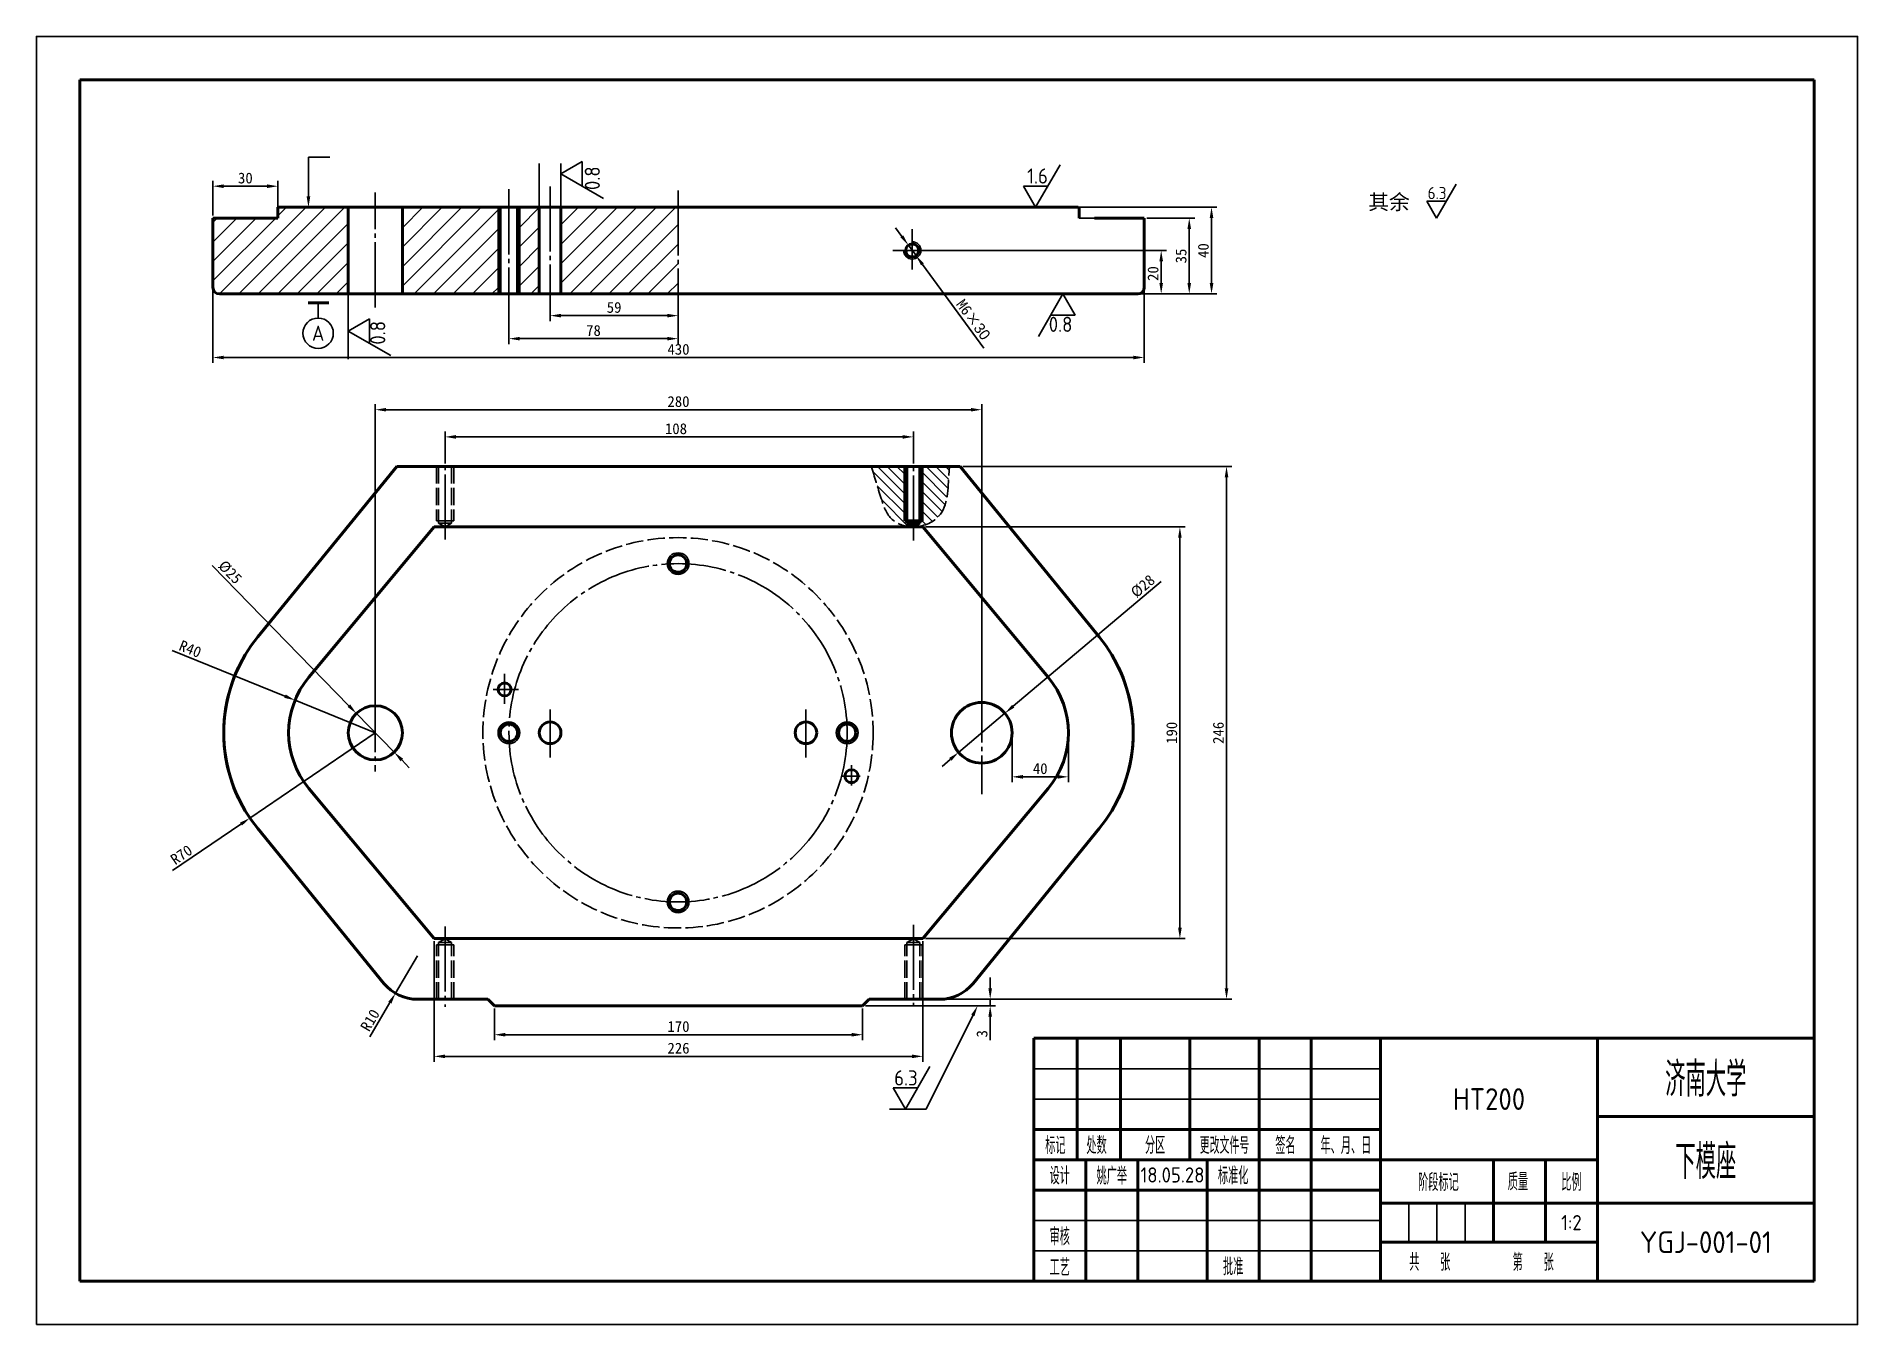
# Model space of a CAD drawing. Header units: millimetres. Extents: x 1179 to 3295, y -300 to 347.
# Drawn here: x 1178.9 to 1598.9, y 49.5 to 346.5 of the extents above; entities that cross this region are included whole.
import ezdxf
from ezdxf import colors
from ezdxf.entities.mleader import LeaderData, LeaderLine
from ezdxf.enums import TextEntityAlignment as Align
from ezdxf.math import Vec2, Vec3

# ---------------------------------------------------------------- set-up
doc = ezdxf.new("R2010")
doc.units = ezdxf.units.MM
doc.linetypes.add('点画线', pattern=[18, 15, -1, 1, -1])
doc.linetypes.add('虚线', pattern=[5, 4, -1])
for name, color, linetype in [('剖面线', 3, 'Continuous'), ('文字', 7, 'Continuous'), ('标注', 3, 'Continuous'), ('点画线', 1, '点画线'), ('细实线', 1, 'Continuous'), ('虚线', 2, '虚线'), ('辅助线', 4, 'Continuous'), ('辅助线 @ 1', 4, 'Continuous')]:
    doc.layers.add(name, color=color, linetype=linetype)
doc.layers.add('粗实线', color=7, linetype='Continuous', lineweight=50)
doc.styles.add('数字直体', font='isocp.shx')
doc.styles.add('汉字长仿宋体', font='hyswlongfangsong.ttf', dxfattribs={"width": 0.67})
doc.dimstyles.new('ISO-25', dxfattribs={"dimtxt": 2.5, "dimasz": 2.5, "dimexe": 1.25, "dimexo": 0.625, "dimtad": 1, "dimdsep": 46, "dimtxsty": 'Standard', "dimcen": 2.5, "dimadec": 0, "dimazin": 0, "dimtfac": 1, "dimtmove": 0, "dimatfit": 3, "dimfxl": 1, "dimarcsym": 0})

msp = doc.modelspace()

# ---------------------------------------------------------------- texts
at = {"layer": '文字', "insert": (1486.026, 310.047), "char_height": 3.5, "attachment_point": 1}
msp.add_mtext_dynamic_manual_height_columns('{\\fSimSun|b0|i0|c134|p2;其余}', width=15.70147, gutter_width=12.5, heights=[0], dxfattribs=at)
at = {"layer": '文字', "style": '数字直体'}
msp.add_attdef('6.3', text='3.2', height=2.8, dxfattribs=at).set_placement((1504.042, 308.944), align=Align.RIGHT)
at = {"layer": '标注', "style": '数字直体'}
for p in [(1308.804, 316.502), (1259.325, 280.861)]:
    msp.add_attdef('0.8', text='3.2', height=3.5, rotation=90, dxfattribs=at).set_placement(p, align=Align.RIGHT)
for tag, p in [('1.6', (1412.114, 312.532)), ('0.8', (1417.774, 278.335)), ('6.3', (1382.086, 104.587))]:
    msp.add_attdef(tag, text='3.2', height=3.5, dxfattribs=at).set_placement(p, align=Align.RIGHT)
msp.add_attdef('A', text='A', height=3.5, dxfattribs=at).set_placement((1243.823, 278.03), align=Align.MIDDLE)

# ---------------------------------------------------------------- blocks, each defined once
blk = doc.blocks.new('不装订A3(带注释性)')
at = {"layer": '粗实线'}
for p, q in [((0, 277), (-400, 277)), ((-400, 277), (-400, 0)), ((0, 0), (0, 277)), ((0, 56), (-180, 56)), ((-180, 56), (-180, 0)), ((-180, 56), (-180, 28)), ((-170, 56), (-170, 28)), ((-160, 56), (-160, 28)), ((-144, 56), (-144, 28)), ((-128, 56), (-128, 0)), ((-116, 56), (-116, 0)), ((-100, 56), (-100, 0)), ((-50, 56), (-50, 0)), ((0, 0), (0, 56)), ((0, 38), (-50, 38)), ((-100, 35), (-180, 35)), ((-50, 28), (-180, 28)), ((-168, 28), (-168, 0)), ((-156, 28), (-156, 0)), ((-140, 28), (-140, 0)), ((-74, 28), (-74, 9)), ((-62, 28), (-62, 9)), ((-100, 21), (-180, 21)), ((0, 18), (-100, 18)), ((-50, 9), (-100, 9)), ((-400, 0), (0, 0)), ((-180, 0), (0, 0))]:
    blk.add_line(p, q, dxfattribs=at)
at = {"layer": '细实线'}
for p, q in [((-100, 49), (-180, 49)), ((-100, 42), (-180, 42)), ((-93.5, 18), (-93.5, 9)), ((-87, 18), (-87, 9)), ((-80.5, 18), (-80.5, 9)), ((-100, 14), (-180, 14)), ((-100, 7), (-180, 7))]:
    blk.add_line(p, q, dxfattribs=at)
at = {"layer": '辅助线'}
blk.add_lwpolyline([(-410, -10), (10, -10), (10, 287), (-410, 287)], close=True, dxfattribs=at)
at = {"layer": '文字', "style": '汉字长仿宋体', "width": 0.67}
for s, height, p in [('标记', 3.5, (-175, 31.5)), ('处数', 3.5, (-165.51, 31.5)), ('分区', 3.5, (-152, 31.5)), ('更改文件号', 3.4, (-136, 31.5)), ('签名', 3.5, (-121.94, 31.5)), ('年、月、日', 3.5, (-108, 31.5)), ('设计', 3.5, (-174, 24.5)), ('标准化', 3.5, (-134, 24.54)), ('阶段标记', 3.5, (-86.67, 23)), ('质量', 3.5, (-68.33, 23.13)), ('比例', 3.5, (-56, 23)), ('审核', 3.5, (-174, 10.5)), ('工艺', 3.5, (-174, 3.46)), ('批准', 3.5, (-134, 3.54))]:
    blk.add_text(s, height=height, dxfattribs=at).set_placement(p, align=Align.MIDDLE)
for s, p in [('共    张', (-93.4, 2.77)), ('第    张', (-69.55, 2.77))]:
    blk.add_text(s, height=3.5, dxfattribs=at).set_placement(p)
for tag, height, p in [('单位名称', 7, (-25, 47)), ('图名', 7, (-25, 28)), ('设计者', 3.5, (-162, 24.46)), ('标准化', 3.5, (-122, 24.46)), ('审核者', 3.5, (-162, 10.46)), ('质量', 3.5, (-68, 13.5)), ('工艺者', 3.5, (-162, 3.54)), ('批准者', 3.5, (-122, 3.54))]:
    blk.add_attdef(tag, text='', height=height, dxfattribs=at).set_placement(p, align=Align.MIDDLE)
at = {"layer": '文字', "style": '数字直体'}
for tag, height, p in [('45', 5, (-75, 42)), ('16.10.10', 3.5, (-148, 24.5)), ('16.10.10', 3.5, (-108, 24.5)), ('1:1', 3.5, (-56, 13.5)), ('16.10.10', 3.5, (-148, 10.5)), ('001', 5, (-25, 9)), ('16.10.10', 3.5, (-148, 3.5)), ('16.10.10', 3.5, (-108, 3.57)), ('1', 3.5, (-87.01, 4.2)), ('1', 3.5, (-63.1, 4.31))]:
    blk.add_attdef(tag, text='', height=height, dxfattribs=at).set_placement(p, align=Align.MIDDLE)
blk = doc.blocks.new('*D2')
at = {"layer": 'Defpoints', "color": 0, "transparency": 16777216}
for p in [(1284.48, 122.97), (1369.39, 122.97), (1369.39, 116.29)]:
    blk.add_point(p, dxfattribs=at)
at = {"layer": '标注', "color": 0, "lineweight": -2, "transparency": 16777216}
for p, q in [((1284.48, 122.34), (1284.48, 115.04)), ((1369.39, 122.34), (1369.39, 115.04)), ((1286.98, 116.29), (1366.89, 116.29))]:
    blk.add_line(p, q, dxfattribs=at)
at = {"layer": '标注', "color": 0, "transparency": 16777216}
for points in [[(1286.98, 116.71), (1286.98, 115.88), (1284.48, 116.29)], [(1366.89, 116.71), (1366.89, 115.88), (1369.39, 116.29)]]:
    blk.add_solid(points, dxfattribs=at)
at = {"layer": '标注', "color": 0, "transparency": 16777216, "insert": (1326.93, 118.17), "char_height": 2.5, "attachment_point": 5}
blk.add_mtext('170', dxfattribs=at)
blk = doc.blocks.new('*D3')
at = {"layer": 'Defpoints', "color": 0, "transparency": 16777216}
for p in [(1270.59, 138.45), (1383.27, 138.45), (1383.27, 111.3)]:
    blk.add_point(p, dxfattribs=at)
at = {"layer": '标注', "color": 0, "lineweight": -2, "transparency": 16777216}
for p, q in [((1270.59, 137.83), (1270.59, 110.05)), ((1383.27, 137.83), (1383.27, 110.05)), ((1273.09, 111.3), (1380.77, 111.3))]:
    blk.add_line(p, q, dxfattribs=at)
at = {"layer": '标注', "color": 0, "transparency": 16777216}
for points in [[(1273.09, 111.72), (1273.09, 110.89), (1270.59, 111.3)], [(1380.77, 111.72), (1380.77, 110.89), (1383.27, 111.3)]]:
    blk.add_solid(points, dxfattribs=at)
at = {"layer": '标注', "color": 0, "transparency": 16777216, "insert": (1326.93, 113.18), "char_height": 2.5, "attachment_point": 5}
blk.add_mtext('226', dxfattribs=at)
blk = doc.blocks.new('*D4')
at = {"layer": 'Defpoints', "color": 0, "transparency": 16777216}
for p in [(1266.74, 134.46), (1261.66, 125.86)]:
    blk.add_point(p, dxfattribs=at)
at = {"layer": '标注', "color": 0, "lineweight": -2, "transparency": 16777216}
for p, q in [((1266.74, 134.46), (1261.66, 125.86)), ((1255.71, 115.82), (1260.38, 123.71))]:
    blk.add_line(p, q, dxfattribs=at)
at = {"layer": '标注', "color": 0, "transparency": 16777216}
blk.add_solid([(1260.02, 123.92), (1260.74, 123.49), (1261.66, 125.86)], dxfattribs=at)
at = {"layer": '标注', "color": 0, "transparency": 16777216, "insert": (1255.8, 119.64), "char_height": 2.5, "attachment_point": 5, "rotation": 59.3916}
blk.add_mtext('R10', dxfattribs=at)
blk = doc.blocks.new('*D5')
at = {"layer": 'Defpoints', "color": 0, "transparency": 16777216}
for p in [(1257, 185.9), (1228.09, 166.25)]:
    blk.add_point(p, dxfattribs=at)
at = {"layer": '标注', "color": 0, "lineweight": -2, "transparency": 16777216}
for p, q in [((1257, 185.9), (1228.09, 166.25)), ((1210.25, 154.12), (1226.02, 164.84))]:
    blk.add_line(p, q, dxfattribs=at)
at = {"layer": '标注', "color": 0, "transparency": 16777216}
blk.add_solid([(1225.79, 165.19), (1226.25, 164.5), (1228.09, 166.25)], dxfattribs=at)
at = {"layer": '标注', "color": 0, "transparency": 16777216, "insert": (1212.29, 157.78), "char_height": 2.5, "attachment_point": 5, "rotation": 34.2086}
blk.add_mtext('R70', dxfattribs=at)
blk = doc.blocks.new('*D6')
at = {"layer": 'Defpoints', "color": 0, "transparency": 16777216}
for p in [(1238.49, 193.41), (1257, 185.9)]:
    blk.add_point(p, dxfattribs=at)
at = {"layer": '标注', "color": 0, "lineweight": -2, "transparency": 16777216}
for p, q in [((1210.15, 204.9), (1236.17, 194.35)), ((1257, 185.9), (1238.49, 193.41))]:
    blk.add_line(p, q, dxfattribs=at)
at = {"layer": '标注', "color": 0, "transparency": 16777216}
blk.add_solid([(1236.33, 194.74), (1236.01, 193.96), (1238.49, 193.41)], dxfattribs=at)
at = {"layer": '标注', "color": 0, "transparency": 16777216, "insert": (1214.33, 205.23), "char_height": 2.5, "attachment_point": 5, "rotation": 337.9317}
blk.add_mtext('R40', dxfattribs=at)
blk = doc.blocks.new('*D7')
at = {"layer": 'Defpoints', "color": 0, "transparency": 16777216}
for p in [(1252.64, 190.37), (1261.36, 181.43)]:
    blk.add_point(p, dxfattribs=at)
at = {"layer": '标注', "color": 0, "lineweight": -2, "transparency": 16777216}
for p, q in [((1219.4, 224.46), (1250.9, 192.16)), ((1261.36, 181.43), (1252.64, 190.37)), ((1263.11, 179.64), (1264.85, 177.85))]:
    blk.add_line(p, q, dxfattribs=at)
at = {"layer": '标注', "color": 0, "transparency": 16777216}
for points in [[(1251.2, 192.46), (1250.6, 191.87), (1252.64, 190.37)], [(1263.41, 179.94), (1262.81, 179.35), (1261.36, 181.43)]]:
    blk.add_solid(points, dxfattribs=at)
at = {"layer": '标注', "color": 0, "transparency": 16777216, "insert": (1223.51, 222.94), "char_height": 2.5, "attachment_point": 5, "rotation": 314.2807}
blk.add_mtext('%%C25', dxfattribs=at)
blk = doc.blocks.new('*D8')
at = {"layer": 'Defpoints', "color": 0, "transparency": 16777216}
for p in [(1396.86, 260.4), (1257, 185.9), (1396.86, 185.9)]:
    blk.add_point(p, dxfattribs=at)
at = {"layer": '标注', "color": 0, "lineweight": -2, "transparency": 16777216}
for p, q in [((1257, 186.53), (1257, 261.65)), ((1396.86, 186.53), (1396.86, 261.65)), ((1259.5, 260.4), (1394.36, 260.4))]:
    blk.add_line(p, q, dxfattribs=at)
at = {"layer": '标注', "color": 0, "transparency": 16777216}
for points in [[(1259.5, 260.81), (1259.5, 259.98), (1257, 260.4)], [(1394.36, 260.81), (1394.36, 259.98), (1396.86, 260.4)]]:
    blk.add_solid(points, dxfattribs=at)
at = {"layer": '标注', "color": 0, "transparency": 16777216, "insert": (1326.93, 262.27), "char_height": 2.5, "attachment_point": 5}
blk.add_mtext('280', dxfattribs=at)
blk = doc.blocks.new('*D9')
at = {"layer": 'Defpoints', "color": 0, "transparency": 16777216}
for p in [(1381.09, 254.13), (1273.09, 247.34), (1381.09, 247.34)]:
    blk.add_point(p, dxfattribs=at)
at = {"layer": '标注', "color": 0, "lineweight": -2, "transparency": 16777216}
for p, q in [((1273.09, 247.97), (1273.09, 255.38)), ((1275.59, 254.13), (1378.59, 254.13)), ((1381.09, 247.97), (1381.09, 255.38))]:
    blk.add_line(p, q, dxfattribs=at)
at = {"layer": '标注', "color": 0, "transparency": 16777216}
for points in [[(1275.59, 254.55), (1275.59, 253.71), (1273.09, 254.13)], [(1378.59, 254.55), (1378.59, 253.71), (1381.09, 254.13)]]:
    blk.add_solid(points, dxfattribs=at)
at = {"layer": '标注', "color": 0, "transparency": 16777216, "insert": (1326.35, 256), "char_height": 2.5, "attachment_point": 5}
blk.add_mtext('108', dxfattribs=at)
blk = doc.blocks.new('*D10')
at = {"layer": 'Defpoints', "color": 0, "transparency": 16777216}
for p in [(1383.27, 233.36), (1383.27, 138.45), (1442.56, 138.45)]:
    blk.add_point(p, dxfattribs=at)
at = {"layer": '标注', "color": 0, "lineweight": -2, "transparency": 16777216}
for p, q in [((1383.9, 233.36), (1443.81, 233.36)), ((1442.56, 230.86), (1442.56, 140.95)), ((1383.9, 138.45), (1443.81, 138.45))]:
    blk.add_line(p, q, dxfattribs=at)
at = {"layer": '标注', "color": 0, "transparency": 16777216}
for points in [[(1442.15, 230.86), (1442.98, 230.86), (1442.56, 233.36)], [(1442.15, 140.95), (1442.98, 140.95), (1442.56, 138.45)]]:
    blk.add_solid(points, dxfattribs=at)
at = {"layer": '标注', "color": 0, "transparency": 16777216, "insert": (1440.69, 185.9), "char_height": 2.5, "attachment_point": 5, "rotation": 90}
blk.add_mtext('190', dxfattribs=at)
blk = doc.blocks.new('*D12')
at = {"layer": 'Defpoints', "color": 0, "transparency": 16777216}
for p in [(1391.87, 247.34), (1370.89, 124.47), (1453.32, 124.47)]:
    blk.add_point(p, dxfattribs=at)
at = {"layer": '标注', "color": 0, "lineweight": -2, "transparency": 16777216}
for p, q in [((1392.49, 247.34), (1454.57, 247.34)), ((1453.32, 244.84), (1453.32, 126.97)), ((1371.51, 124.47), (1454.57, 124.47))]:
    blk.add_line(p, q, dxfattribs=at)
at = {"layer": '标注', "color": 0, "transparency": 16777216}
for points in [[(1452.9, 244.84), (1453.73, 244.84), (1453.32, 247.34)], [(1452.9, 126.97), (1453.73, 126.97), (1453.32, 124.47)]]:
    blk.add_solid(points, dxfattribs=at)
at = {"layer": '标注', "color": 0, "transparency": 16777216, "insert": (1451.44, 185.9), "char_height": 2.5, "attachment_point": 5, "rotation": 90}
blk.add_mtext('246', dxfattribs=at)
blk = doc.blocks.new('*D13')
at = {"layer": 'Defpoints', "color": 0, "transparency": 16777216}
for p in [(1369.39, 122.97), (1370.89, 124.47), (1398.81, 122.97)]:
    blk.add_point(p, dxfattribs=at)
at = {"layer": '标注', "color": 0, "lineweight": -2, "transparency": 16777216}
for p, q in [((1398.81, 126.97), (1398.81, 129.47)), ((1370.02, 122.97), (1400.06, 122.97)), ((1371.51, 124.47), (1400.06, 124.47)), ((1398.81, 124.47), (1398.81, 122.97)), ((1398.81, 120.47), (1398.81, 115.05))]:
    blk.add_line(p, q, dxfattribs=at)
at = {"layer": '标注', "color": 0, "transparency": 16777216}
for points in [[(1398.4, 126.97), (1399.23, 126.97), (1398.81, 124.47)], [(1398.4, 120.47), (1399.23, 120.47), (1398.81, 122.97)]]:
    blk.add_solid(points, dxfattribs=at)
at = {"layer": '标注', "color": 0, "transparency": 16777216, "insert": (1396.94, 116.51), "char_height": 2.5, "attachment_point": 5, "rotation": 90}
blk.add_mtext('3', dxfattribs=at)
blk = doc.blocks.new('*D14')
at = {"layer": 'Defpoints', "color": 0, "transparency": 16777216}
for p in [(1380.83, 297.13), (1432.83, 287.1), (1438.25, 287.1)]:
    blk.add_point(p, dxfattribs=at)
at = {"layer": '标注', "color": 0, "lineweight": -2, "transparency": 16777216}
for p, q in [((1381.45, 297.13), (1439.5, 297.13)), ((1438.25, 294.63), (1438.25, 289.6)), ((1433.45, 287.1), (1439.5, 287.1))]:
    blk.add_line(p, q, dxfattribs=at)
at = {"layer": '标注', "color": 0, "transparency": 16777216}
for points in [[(1437.84, 294.63), (1438.67, 294.63), (1438.25, 297.13)], [(1437.84, 289.6), (1438.67, 289.6), (1438.25, 287.1)]]:
    blk.add_solid(points, dxfattribs=at)
at = {"layer": '标注', "color": 0, "transparency": 16777216, "insert": (1436.38, 291.79), "char_height": 2.5, "attachment_point": 5, "rotation": 90}
blk.add_mtext('20', dxfattribs=at)
blk = doc.blocks.new('*D15')
at = {"layer": 'Defpoints', "color": 0, "transparency": 16777216}
for p in [(1434.33, 304.58), (1432.83, 287.1), (1444.72, 287.1)]:
    blk.add_point(p, dxfattribs=at)
at = {"layer": '标注', "color": 0, "lineweight": -2, "transparency": 16777216}
for p, q in [((1434.95, 304.58), (1445.97, 304.58)), ((1444.72, 302.08), (1444.72, 289.6)), ((1433.45, 287.1), (1445.97, 287.1))]:
    blk.add_line(p, q, dxfattribs=at)
at = {"layer": '标注', "color": 0, "transparency": 16777216}
for points in [[(1444.3, 302.08), (1445.13, 302.08), (1444.72, 304.58)], [(1444.3, 289.6), (1445.13, 289.6), (1444.72, 287.1)]]:
    blk.add_solid(points, dxfattribs=at)
at = {"layer": '标注', "color": 0, "transparency": 16777216, "insert": (1442.84, 295.84), "char_height": 2.5, "attachment_point": 5, "rotation": 90}
blk.add_mtext('35', dxfattribs=at)
blk = doc.blocks.new('*D16')
at = {"layer": 'Defpoints', "color": 0, "transparency": 16777216}
for p in [(1416.84, 307.08), (1432.83, 287.1), (1449.86, 287.1)]:
    blk.add_point(p, dxfattribs=at)
at = {"layer": '标注', "color": 0, "lineweight": -2, "transparency": 16777216}
for p, q in [((1417.47, 307.08), (1451.11, 307.08)), ((1449.86, 304.58), (1449.86, 289.6)), ((1433.45, 287.1), (1451.11, 287.1))]:
    blk.add_line(p, q, dxfattribs=at)
at = {"layer": '标注', "color": 0, "transparency": 16777216}
for points in [[(1449.44, 304.58), (1450.28, 304.58), (1449.86, 307.08)], [(1449.44, 289.6), (1450.28, 289.6), (1449.86, 287.1)]]:
    blk.add_solid(points, dxfattribs=at)
at = {"layer": '标注', "color": 0, "transparency": 16777216, "insert": (1447.98, 297.09), "char_height": 2.5, "attachment_point": 5, "rotation": 90}
blk.add_mtext('40', dxfattribs=at)
blk = doc.blocks.new('*D17')
at = {"layer": 'Defpoints', "color": 0, "transparency": 16777216}
for p in [(1379.94, 298.34), (1381.71, 295.92)]:
    blk.add_point(p, dxfattribs=at)
at = {"layer": '标注', "color": 0, "lineweight": -2, "transparency": 16777216}
for p, q in [((1378.46, 300.35), (1376.98, 302.37)), ((1379.94, 298.34), (1381.71, 295.92)), ((1397.38, 274.59), (1383.19, 293.91))]:
    blk.add_line(p, q, dxfattribs=at)
at = {"layer": '标注', "color": 0, "transparency": 16777216}
for points in [[(1378.79, 300.6), (1378.12, 300.11), (1379.94, 298.34)], [(1383.53, 294.15), (1382.86, 293.66), (1381.71, 295.92)]]:
    blk.add_solid(points, dxfattribs=at)
at = {"layer": '标注', "color": 0, "transparency": 16777216, "insert": (1394.92, 281.17), "char_height": 2.5, "attachment_point": 5, "rotation": 306.3004}
blk.add_mtext('M6{\\fSimSun|b0|i0|c134|p2;×\\fSWTxt|b0|i0|c0|p2;30}', dxfattribs=at)
blk = doc.blocks.new('*D18')
at = {"layer": 'Defpoints', "color": 0, "transparency": 16777216}
for p in [(1402.21, 190.41), (1391.52, 181.4)]:
    blk.add_point(p, dxfattribs=at)
at = {"layer": '标注', "color": 0, "lineweight": -2, "transparency": 16777216}
for p, q in [((1438.25, 220.82), (1404.12, 192.03)), ((1391.52, 181.4), (1402.21, 190.41)), ((1389.61, 179.78), (1387.7, 178.17))]:
    blk.add_line(p, q, dxfattribs=at)
at = {"layer": '标注', "color": 0, "transparency": 16777216}
for points in [[(1403.85, 192.34), (1404.39, 191.71), (1402.21, 190.41)], [(1389.34, 180.1), (1389.88, 179.46), (1391.52, 181.4)]]:
    blk.add_solid(points, dxfattribs=at)
at = {"layer": '标注', "color": 0, "transparency": 16777216, "insert": (1434.01, 219.7), "char_height": 2.5, "attachment_point": 5, "rotation": 40.1551}
blk.add_mtext('%%C28', dxfattribs=at)
blk = doc.blocks.new('*D19')
at = {"layer": 'Defpoints', "color": 0, "transparency": 16777216}
for p in [(1403.86, 185.9), (1416.84, 185.9), (1416.84, 175.75)]:
    blk.add_point(p, dxfattribs=at)
at = {"layer": '标注', "color": 0, "lineweight": -2, "transparency": 16777216}
for p, q in [((1403.86, 185.28), (1403.86, 174.5)), ((1416.84, 185.28), (1416.84, 174.5)), ((1406.36, 175.75), (1414.34, 175.75))]:
    blk.add_line(p, q, dxfattribs=at)
at = {"layer": '标注', "color": 0, "transparency": 16777216}
for points in [[(1406.36, 176.17), (1406.36, 175.33), (1403.86, 175.75)], [(1414.34, 176.17), (1414.34, 175.33), (1416.84, 175.75)]]:
    blk.add_solid(points, dxfattribs=at)
at = {"layer": '标注', "color": 0, "transparency": 16777216, "insert": (1410.35, 177.63), "char_height": 2.5, "attachment_point": 5}
blk.add_mtext('40', dxfattribs=at)
blk = doc.blocks.new('*D20')
at = {"layer": 'Defpoints', "color": 0, "transparency": 16777216}
for p in [(1219.54, 304.58), (1434.33, 304.58), (1434.33, 272.44)]:
    blk.add_point(p, dxfattribs=at)
at = {"layer": '标注', "color": 0, "lineweight": -2, "transparency": 16777216}
for p, q in [((1219.54, 303.95), (1219.54, 271.19)), ((1434.33, 303.95), (1434.33, 271.19)), ((1222.04, 272.44), (1431.83, 272.44))]:
    blk.add_line(p, q, dxfattribs=at)
at = {"layer": '标注', "color": 0, "transparency": 16777216}
for points in [[(1222.04, 272.85), (1222.04, 272.02), (1219.54, 272.44)], [(1431.83, 272.85), (1431.83, 272.02), (1434.33, 272.44)]]:
    blk.add_solid(points, dxfattribs=at)
at = {"layer": '标注', "color": 0, "transparency": 16777216, "insert": (1326.93, 274.31), "char_height": 2.5, "attachment_point": 5}
blk.add_mtext('430', dxfattribs=at)
blk = doc.blocks.new('*D21')
at = {"layer": 'Defpoints', "color": 0, "transparency": 16777216}
for p in [(1234.54, 311.93), (1219.54, 304.58), (1234.54, 304.58)]:
    blk.add_point(p, dxfattribs=at)
at = {"layer": '标注', "color": 0, "lineweight": -2, "transparency": 16777216}
for p, q in [((1219.54, 305.2), (1219.54, 313.18)), ((1222.04, 311.93), (1232.04, 311.93)), ((1234.54, 305.2), (1234.54, 313.18))]:
    blk.add_line(p, q, dxfattribs=at)
at = {"layer": '标注', "color": 0, "transparency": 16777216}
for points in [[(1222.04, 312.35), (1222.04, 311.51), (1219.54, 311.93)], [(1232.04, 312.35), (1232.04, 311.51), (1234.54, 311.93)]]:
    blk.add_solid(points, dxfattribs=at)
at = {"layer": '标注', "color": 0, "transparency": 16777216, "insert": (1227.04, 313.8), "char_height": 2.5, "attachment_point": 5}
blk.add_mtext('30', dxfattribs=at)
blk = doc.blocks.new('*D168')
at = {"layer": 'Defpoints', "color": 0, "transparency": 16777216}
for p in [(1297.33, 287.1), (1326.83, 287.1), (1326.83, 282.09)]:
    blk.add_point(p, dxfattribs=at)
at = {"layer": '标注', "color": 0, "lineweight": -2, "transparency": 16777216}
for p, q in [((1297.33, 286.47), (1297.33, 280.84)), ((1326.83, 286.47), (1326.83, 280.84)), ((1299.83, 282.09), (1324.33, 282.09))]:
    blk.add_line(p, q, dxfattribs=at)
at = {"layer": '标注', "color": 0, "transparency": 16777216}
for points in [[(1299.83, 282.51), (1299.83, 281.67), (1297.33, 282.09)], [(1324.33, 282.51), (1324.33, 281.67), (1326.83, 282.09)]]:
    blk.add_solid(points, dxfattribs=at)
at = {"layer": '标注', "color": 0, "transparency": 16777216, "insert": (1312.08, 283.97), "char_height": 2.5, "attachment_point": 5}
blk.add_mtext('59', dxfattribs=at)
blk = doc.blocks.new('*D169')
at = {"layer": 'Defpoints', "color": 0, "transparency": 16777216}
for p in [(1287.83, 287.1), (1326.83, 286.47), (1326.83, 276.78)]:
    blk.add_point(p, dxfattribs=at)
at = {"layer": '标注', "color": 0, "lineweight": -2, "transparency": 16777216}
for p, q in [((1287.83, 286.47), (1287.83, 275.53)), ((1326.83, 285.85), (1326.83, 275.53)), ((1290.33, 276.78), (1324.33, 276.78))]:
    blk.add_line(p, q, dxfattribs=at)
at = {"layer": '标注', "color": 0, "transparency": 16777216}
for points in [[(1290.33, 277.19), (1290.33, 276.36), (1287.83, 276.78)], [(1324.33, 277.19), (1324.33, 276.36), (1326.83, 276.78)]]:
    blk.add_solid(points, dxfattribs=at)
at = {"layer": '标注', "color": 0, "transparency": 16777216, "insert": (1307.33, 278.65), "char_height": 2.5, "attachment_point": 5}
blk.add_mtext('78', dxfattribs=at)

# ---------------------------------------------------------------- dimensions: what is measured, and where the dimension line sits
at = {"layer": '标注'}
for base, p1, p2, text, picture, middle in [((1234.541, 311.93), (1219.541, 304.58), (1234.541, 304.58), '30', '*D21', (1227.041, 313.805)), ((1326.827, 276.778), (1287.827, 287.097), (1326.827, 286.472), '78', '*D169', (1307.327, 278.653)), ((1326.827, 282.091), (1297.328, 287.097), (1326.827, 287.097), '59', '*D168', (1312.078, 283.966)), ((1416.844, 175.75), (1403.857, 185.905), (1416.844, 185.905), '40', '*D19', (1410.35, 177.625)), ((1369.391, 116.293), (1284.476, 122.968), (1369.391, 122.968), '170', '*D2', (1326.934, 118.168))]:
    dim = msp.add_linear_dim(base=base, p1=p1, p2=p2, text=text, dimstyle='ISO-25', dxfattribs=at)
    dim.commit()
    dim.dimension.update_dxf_attribs({"geometry": picture, "text_midpoint": middle})
for base, p1, p2, text, picture, middle in [((1449.86, 287.097), (1416.844, 307.077), (1432.828, 287.097), '40', '*D16', (1449.86, 297.087)), ((1444.715, 287.097), (1434.326, 304.58), (1432.828, 287.097), '35', '*D15', (1444.715, 295.839)), ((1438.254, 287.097), (1380.826, 297.13), (1432.828, 287.097), '20', '*D14', (1438.254, 291.788)), ((1453.317, 124.466), (1391.869, 247.343), (1370.89, 124.466), '246', '*D12', (1453.317, 185.905)), ((1442.564, 138.452), (1383.275, 233.357), (1383.275, 138.452), '190', '*D10', (1442.564, 185.905))]:
    dim = msp.add_linear_dim(base=base, p1=p1, p2=p2, angle=90, text=text, dimstyle='ISO-25', dxfattribs=at)
    dim.commit()
    dim.dimension.update_dxf_attribs({"geometry": picture, "text_midpoint": middle, "dimtype": 160})
for base, p1, p2, text, picture, middle in [((1434.326, 272.437), (1219.541, 304.58), (1434.326, 304.58), '430', '*D20', (1326.934, 272.437)), ((1396.864, 260.395), (1257.004, 185.905), (1396.864, 185.905), '280', '*D8', (1326.934, 260.395)), ((1383.275, 111.304), (1270.593, 138.452), (1383.275, 138.452), '226', '*D3', (1326.934, 111.304))]:
    dim = msp.add_linear_dim(base=base, p1=p1, p2=p2, text=text, dimstyle='ISO-25', dxfattribs=at)
    dim.commit()
    dim.dimension.update_dxf_attribs({"geometry": picture, "text_midpoint": middle, "dimtype": 160})
for p1, p2, text, picture, middle in [((1379.938, 298.339), (1381.714, 295.921), 'M6{\\fSimSun|b0|i0|c134|p2;×\\fSWTxt|b0|i0|c0|p2;30}', '*D17', (1393.379, 280.042)), ((1261.363, 181.434), (1252.645, 190.375), '%%C25', '*D7', (1222.165, 221.629)), ((1391.519, 181.395), (1402.209, 190.414), '%%C28', '*D18', (1435.223, 218.269))]:
    dim = msp.add_diameter_dim_2p(p1=p1, p2=p2, text=text, dimstyle='ISO-25', dxfattribs=at)
    dim.commit()
    dim.dimension.update_dxf_attribs({"geometry": picture, "text_midpoint": middle, "dimtype": 163})
dim = msp.add_linear_dim(base=(1381.095, 254.129), p1=(1273.095, 247.343), p2=(1381.095, 247.343), dimstyle='ISO-25', dxfattribs=at)
dim.commit()
dim.dimension.update_dxf_attribs({"geometry": '*D9', "text_midpoint": (1326.345, 254.129), "dimtype": 160})
for mpoint, text, picture, middle in [((1238.488, 193.411), 'R40', '*D6', (1213.628, 203.49)), ((1228.088, 166.247), 'R70', '*D5', (1213.348, 156.226))]:
    dim = msp.add_radius_dim(center=(1257.004, 185.905), mpoint=mpoint, text=text, dimstyle='ISO-25', dxfattribs=at)
    dim.commit()
    dim.dimension.update_dxf_attribs({"geometry": picture, "text_midpoint": middle, "dimtype": 164})
dim = msp.add_radius_dim(center=(1266.742, 134.456), mpoint=(1261.655, 125.858), text='R10', dimstyle='ISO-25', dxfattribs=at)
dim.commit()
dim.dimension.update_dxf_attribs({"geometry": '*D4', "text_midpoint": (1255.798, 119.64)})
dim = msp.add_linear_dim(base=(1398.813, 122.968), p1=(1370.89, 124.466), p2=(1369.391, 122.968), angle=90, text='3', dimstyle='ISO-25', dxfattribs=at)
dim.commit()
dim.dimension.update_dxf_attribs({"geometry": '*D13', "text_midpoint": (1396.938, 116.509)})

# ---------------------------------------------------------------- hatches: boundary and pattern name
at = {"layer": '剖面线'}
h = msp.add_hatch(dxfattribs=at)
h.set_pattern_fill('ANSI31', color=256)
h.paths.add_polyline_path([(1250.76, 307.077), (1234.541, 307.077), (1234.541, 304.58), (1219.541, 304.58), (1219.541, 288.596, 0.4142136), (1221.04, 287.097), (1250.76, 287.097)])
h.paths.add_polyline_path([(1285.327, 307.077), (1263.248, 307.077), (1263.248, 287.097), (1285.327, 287.097)])
h.paths.add_polyline_path([(1294.828, 307.077), (1290.327, 307.077), (1290.327, 287.097), (1294.828, 287.097)])
h.paths.add_polyline_path([(1326.827, 307.077), (1299.828, 307.077), (1299.828, 287.097), (1326.827, 287.097)])
h = msp.add_hatch(dxfattribs=at)
h.set_pattern_fill('ANSI31', color=256, scale=0.5, angle=90)
h.set_pattern_definition([(135, (641.5872, 8.6581), (-1.122532, -1.122532), [])])
edge = h.paths.add_edge_path()
edge.add_line((1379.095, 247.405), (1371.412, 247.405))
edge.add_spline(control_points=[(1371.412, 247.405), (1372.13, 244.947), (1373.356, 240.833), (1375.408, 234.729), (1379.117, 233.411), (1381.041, 233.404), (1381.095, 233.405)], knot_values=[5.2920281, 5.2920281, 5.2920281, 5.2920281, 20.8632073, 31.1580054, 41.7515903, 42.0517666, 42.0517666, 42.0517666, 42.0517666], degree=3, periodic=0)
edge.add_line((1381.095, 233.405), (1379.595, 234.271))
edge.add_line((1379.595, 234.271), (1379.595, 234.771))
edge.add_line((1379.595, 234.771), (1379.095, 234.771))
edge.add_line((1379.095, 234.771), (1379.095, 247.405))
edge = h.paths.add_edge_path()
edge.add_spline(control_points=[(1381.095, 233.405), (1383.325, 233.418), (1389.016, 235.732), (1389.091, 241.899), (1389.282, 245.299)], knot_values=[42.0517666, 42.0517666, 42.0517666, 42.0517666, 54.677533, 74.2185385, 74.2185385, 74.2185385, 74.2185385], degree=3, periodic=0)
edge.add_line((1389.282, 245.299), (1383.095, 243.546))
edge.add_line((1383.095, 243.546), (1383.095, 234.771))
edge.add_line((1383.095, 234.771), (1382.595, 234.771))
edge.add_line((1382.595, 234.771), (1382.595, 234.271))
edge.add_line((1382.595, 234.271), (1381.095, 233.405))
edge = h.paths.add_edge_path()
edge.add_spline(control_points=[(1389.282, 245.299), (1389.291, 245.454), (1389.333, 246.17), (1389.386, 246.866), (1389.432, 247.405)], knot_values=[74.2185385, 74.2185385, 74.2185385, 74.2185385, 75.1091242, 78.3467181, 78.3467181, 78.3467181, 78.3467181], degree=3, periodic=0)
edge.add_line((1389.432, 247.405), (1383.095, 247.405))
edge.add_line((1383.095, 247.405), (1383.095, 243.546))
edge.add_line((1383.095, 243.546), (1389.282, 245.299))

# ---------------------------------------------------------------- linework, layer by layer
at = {"layer": '文字'}
for p, q in [((1501.779, 304.58), (1506.305, 312.42)), ((1499.516, 308.5), (1504.042, 308.5)), ((1499.516, 308.5), (1501.779, 304.58)), ((1422.838, 304.58), (1419.323, 304.58))]:
    msp.add_line(p, q, dxfattribs=at)
at = {"layer": '标注'}
for p, q in [((1246.484, 318.594), (1241.585, 318.594)), ((1294.828, 307.077), (1294.828, 317.149)), ((1304.728, 317.597), (1299.828, 314.768)), ((1299.828, 307.077), (1299.828, 317.196)), ((1304.728, 317.597), (1304.728, 311.939)), ((1409.285, 307.077), (1414.943, 316.877)), ((1299.828, 314.768), (1309.628, 309.11)), ((1406.456, 311.977), (1412.114, 311.977)), ((1406.456, 311.977), (1409.285, 307.077)), ((1250.76, 287.097), (1250.76, 272.059)), ((1415.581, 287.097), (1409.923, 277.297)), ((1418.41, 282.197), (1415.581, 287.097)), ((1243.823, 281.53), (1243.823, 285.03)), ((1418.41, 282.197), (1412.752, 282.197)), ((1255.66, 281.37), (1250.76, 278.541)), ((1250.76, 278.541), (1260.56, 272.883)), ((1255.66, 281.37), (1255.66, 275.712)), ((1379.257, 99.132), (1384.915, 108.932)), ((1376.428, 104.032), (1382.086, 104.032)), ((1376.428, 104.032), (1379.257, 99.132)), ((1383.688, 99.132), (1375.627, 99.132))]:
    msp.add_line(p, q, dxfattribs=at)
at = {"layer": '标注', "linetype": 'ByBlock', "lineweight": -2}
msp.add_lwpolyline([(1241.585, 309.577), (1241.585, 318.594)], dxfattribs=at)
at = {"layer": '标注'}
msp.add_circle((1243.823, 278.03), 3.5, dxfattribs=at)
msp.add_solid([(1242.002, 309.577), (1241.585, 307.077), (1241.168, 309.577)], dxfattribs=at)
at = {"layer": '点画线'}
for p, q in [((1287.827, 311.214), (1287.827, 282.827)), ((1297.328, 311.844), (1297.328, 282.627)), ((1326.827, 310.931), (1326.827, 282.627)), ((1257.004, 283.995), (1257.004, 310.454)), ((1380.826, 292.763), (1380.826, 302.052)), ((1385.426, 297.13), (1376.387, 297.13)), ((1273.095, 230.446), (1273.095, 248.915)), ((1381.095, 230.256), (1381.095, 248.955)), ((1286.827, 192.589), (1286.827, 199.468)), ((1396.864, 198.657), (1396.864, 171.775)), ((1257.004, 196.466), (1257.004, 176.962)), ((1284.193, 195.905), (1290.019, 195.905)), ((1297.327, 180.175), (1297.327, 191.271)), ((1356.327, 180.175), (1356.327, 191.271)), ((1366.827, 173.767), (1366.827, 178.435)), ((1368.834, 175.905), (1364.422, 175.905)), ((1273.095, 141.269), (1273.095, 122.708)), ((1381.095, 141.619), (1381.095, 123.016))]:
    msp.add_line(p, q, dxfattribs=at)
msp.add_circle((1326.827, 185.905), 39, dxfattribs=at)
at = {"layer": '粗实线'}
for p, q in [((1234.541, 307.077), (1294.828, 307.077)), ((1234.541, 304.58), (1234.541, 307.077)), ((1250.76, 287.097), (1250.76, 307.077)), ((1263.248, 287.097), (1263.248, 307.077)), ((1285.827, 307.077), (1285.827, 287.097)), ((1289.827, 307.077), (1289.827, 287.097)), ((1294.828, 307.077), (1294.828, 287.097)), ((1294.828, 307.077), (1299.828, 307.077)), ((1299.828, 307.077), (1353.826, 307.077)), ((1299.828, 307.077), (1299.828, 287.097)), ((1353.826, 307.077), (1358.826, 307.077)), ((1358.826, 307.077), (1403.857, 307.077)), ((1419.113, 307.077), (1403.857, 307.077)), ((1419.323, 304.58), (1419.323, 307.077)), ((1219.541, 304.58), (1219.541, 288.596)), ((1234.541, 304.58), (1219.541, 304.58)), ((1422.838, 304.58), (1434.326, 304.58)), ((1434.326, 288.596), (1434.326, 304.58)), ((1221.04, 287.097), (1294.828, 287.097)), ((1294.828, 287.097), (1299.828, 287.097)), ((1299.828, 287.097), (1353.826, 287.097)), ((1353.826, 287.097), (1358.826, 287.097)), ((1358.826, 287.097), (1432.828, 287.097)), ((1241.54, 285.03), (1246.29, 285.03)), ((1261.999, 247.343), (1229.91, 208.006)), ((1261.999, 247.343), (1326.934, 247.343)), ((1326.934, 247.343), (1391.869, 247.343)), ((1379.095, 247.405), (1379.095, 234.771)), ((1379.595, 247.405), (1379.595, 234.271)), ((1382.595, 247.405), (1382.595, 234.271)), ((1383.095, 247.405), (1383.095, 234.771)), ((1391.869, 247.343), (1423.958, 208.006)), ((1270.593, 233.357), (1241.666, 198.709)), ((1270.593, 233.357), (1383.275, 233.357)), ((1383.095, 234.771), (1379.095, 234.771)), ((1381.095, 233.405), (1379.595, 234.271)), ((1379.595, 234.271), (1382.595, 234.271)), ((1381.095, 233.405), (1382.595, 234.271)), ((1383.275, 233.357), (1412.201, 198.709)), ((1270.593, 138.452), (1241.666, 173.1)), ((1383.275, 138.452), (1412.201, 173.1)), ((1259.001, 128.141), (1229.91, 163.803)), ((1394.867, 128.141), (1423.958, 163.803)), ((1270.593, 138.452), (1383.275, 138.452)), ((1282.978, 124.466), (1266.742, 124.466)), ((1282.978, 124.466), (1284.476, 122.968)), ((1369.391, 122.968), (1284.476, 122.968)), ((1369.391, 122.968), (1370.89, 124.466)), ((1370.89, 124.466), (1387.126, 124.466))]:
    msp.add_line(p, q, dxfattribs=at)
for centre, radius in [((1380.826, 297.13), 1.5), ((1326.827, 224.905), 2), ((1286.827, 195.905), 1.5), ((1257.004, 185.905), 6.244), ((1396.864, 185.905), 6.993), ((1287.827, 185.905), 2), ((1297.327, 185.905), 2.5), ((1356.327, 185.905), 2.5), ((1365.827, 185.905), 2), ((1366.827, 175.905), 1.5), ((1326.827, 146.905), 2)]:
    msp.add_circle(centre, radius, dxfattribs=at)
for centre, radius, start, end in [((1221.04, 288.596), 1.498, 180, 270), ((1432.828, 288.596), 1.498, 270, 0), ((1257.004, 185.905), 34.965, 140.79445, 205.37693), ((1396.864, 185.905), 34.965, 334.62307, 39.20555), ((1257.004, 185.905), 34.965, 154.62307, 219.20555), ((1257.004, 185.905), 19.98, 140.14228, 219.85772), ((1396.864, 185.905), 19.98, 320.14228, 39.85772), ((1396.864, 185.905), 34.965, 320.79445, 25.37693), ((1266.742, 134.456), 9.99, 219.20555, 270), ((1387.126, 134.456), 9.99, 270, 320.79445)]:
    msp.add_arc(centre, radius, start, end, dxfattribs=at)
at = {"layer": '细实线'}
for p, q in [((1285.327, 307.077), (1285.327, 287.097)), ((1290.327, 307.077), (1290.327, 287.097))]:
    msp.add_line(p, q, dxfattribs=at)
for centre in [(1326.827, 224.905), (1287.827, 185.905), (1365.827, 185.905), (1326.827, 146.905)]:
    msp.add_circle(centre, 2.5, dxfattribs=at)
msp.add_arc((1380.826, 297.13), 2, 180, 90, dxfattribs=at)
at = {"layer": '虚线'}
for p, q in [((1271.095, 247.405), (1271.095, 234.771)), ((1271.595, 247.405), (1271.595, 234.271)), ((1274.595, 247.405), (1274.595, 234.271)), ((1275.095, 247.405), (1275.095, 234.771)), ((1275.095, 234.771), (1271.095, 234.771)), ((1273.095, 233.405), (1271.595, 234.271)), ((1271.595, 234.271), (1274.595, 234.271)), ((1273.095, 233.405), (1274.595, 234.271)), ((1271.095, 124.405), (1271.095, 137.038)), ((1271.095, 137.038), (1275.095, 137.038)), ((1273.095, 138.405), (1271.595, 137.538)), ((1271.595, 124.405), (1271.595, 137.538)), ((1274.595, 137.538), (1271.595, 137.538)), ((1273.095, 138.405), (1274.595, 137.538)), ((1274.595, 124.405), (1274.595, 137.538)), ((1275.095, 124.405), (1275.095, 137.038)), ((1379.095, 124.405), (1379.095, 137.038)), ((1379.095, 137.038), (1383.095, 137.038)), ((1381.095, 138.405), (1379.595, 137.538)), ((1379.595, 124.405), (1379.595, 137.538)), ((1382.595, 137.538), (1379.595, 137.538)), ((1381.095, 138.405), (1382.595, 137.538)), ((1382.595, 124.405), (1382.595, 137.538)), ((1383.095, 124.405), (1383.095, 137.038))]:
    msp.add_line(p, q, dxfattribs=at)
msp.add_circle((1326.827, 185.905), 45, dxfattribs=at)
msp.add_open_spline([(1371.412, 247.405), (1372.13, 244.947), (1373.356, 240.833), (1375.408, 234.729), (1381.327, 232.625), (1389.174, 235.737), (1389.082, 242.875), (1389.386, 246.866), (1389.432, 247.405)], degree=3, knots=[5.2920281, 5.2920281, 5.2920281, 5.2920281, 20.8632073, 31.1580054, 41.7515903, 54.677533, 75.1091242, 78.3467181, 78.3467181, 78.3467181, 78.3467181], dxfattribs=at)

# ---------------------------------------------------------------- block references
at = {"layer": '辅助线 @ 1'}
ref = msp.add_blockref('不装订A3(带注释性)', (1588.852, 59.465), dxfattribs=at)
ref.add_attrib('45', 'HT200', dxfattribs={"layer": '文字', "height": 5, "style": '数字直体'}).set_placement((1513.852, 101.465), align=Align.MIDDLE)
ref.add_attrib('001', 'YGJ-001-01', dxfattribs={"layer": '文字', "height": 5, "style": '数字直体'}).set_placement((1563.852, 68.465), align=Align.MIDDLE)
ref.add_attrib('图名', '下模座', dxfattribs={"layer": '文字', "height": 7, "style": '汉字长仿宋体', "width": 0.67}).set_placement((1563.852, 87.465), align=Align.MIDDLE)
ref.add_attrib('单位名称', '济南大学', dxfattribs={"layer": '文字', "height": 7, "style": '汉字长仿宋体', "width": 0.67}).set_placement((1563.852, 106.465), align=Align.MIDDLE)
ref.add_attrib('1:1', '1:2', dxfattribs={"layer": '文字', "height": 3.5, "style": '数字直体'}).set_placement((1532.852, 72.965), align=Align.MIDDLE)
ref.add_attrib('16.10.10', '18.05.28', dxfattribs={"layer": '文字', "height": 3.5, "style": '数字直体'}).set_placement((1440.852, 83.965), align=Align.MIDDLE)
ref.add_attrib('设计者', '姚广举', dxfattribs={"layer": '文字', "height": 3.5, "style": '汉字长仿宋体', "width": 0.67}).set_placement((1426.852, 83.929), align=Align.MIDDLE)

msp.set_redraw_order([(e.dxf.handle, doc.entitydb.next_handle()) for e in msp.query("TEXT MTEXT ATTDEF DIMENSION ARC_DIMENSION")])  # texts and dimensions are drawn at this point

# ---------------------------------------------------------------- leaders
at = {"layer": '标注'}
ml = msp.add_multileader_mtext('Standard', dxfattribs=at)
ml.set_content('', color=256)
ml.set_leader_properties()
ml.build(insert=Vec2(0, 0))
ml.multileader.update_dxf_attribs({"text_right_attachment_type": 6, "dogleg_length": 0.36, "arrow_head_size": 2.5})
ctx = ml.context
ctx.base_point, ctx.char_height, ctx.arrow_head_size, ctx.landing_gap_size, ctx.plane_origin = Vec3(1383.508, 99.222), 0.18, 2.5, 0.09, Vec3(1395.919, 122.968)
ctx.right_attachment, ctx.text_align_type = 6, 2
notes = []
notes.append((ctx, [(0, (1, 1, 0), (1384.048, 99.132), (-1, 0), 0.36, [(0, [(1395.919, 122.968)], 0, [])])]))
ctx.mtext.insert, ctx.mtext.alignment, ctx.mtext.flow_direction = Vec3(1383.598, 99.312), 3, 5
for ctx, leaders in notes:
    for number, flags, end, landing, length, lines in leaders:
        leader = LeaderData()
        leader.index, (leader.has_last_leader_line, leader.has_dogleg_vector, leader.attachment_direction) = number, flags
        leader.last_leader_point, leader.dogleg_vector, leader.dogleg_length = Vec3(end), Vec3(landing), length
        for number, points, colour, breaks in lines:
            line = LeaderLine()
            line.index, line.vertices, line.color, line.breaks = number, Vec3.list(points), colors.encode_raw_color(colour), breaks
            leader.lines.append(line)
        ctx.leaders.append(leader)

doc.saveas('drawing.dxf')
